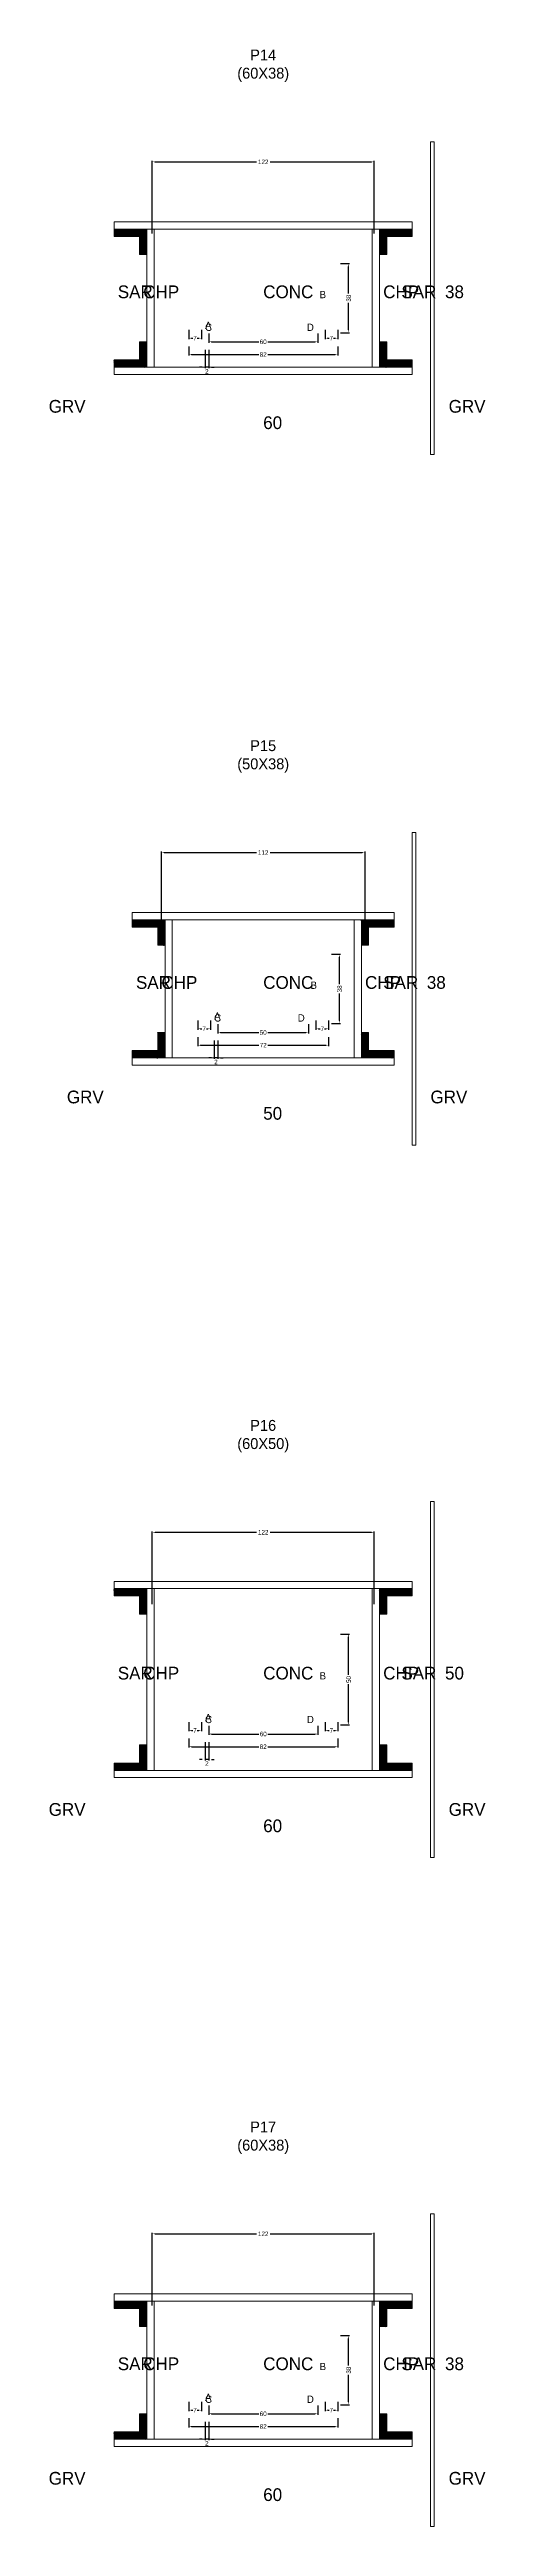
# Model space of a CAD drawing. Header units: centimetres. Extents: x -10500 to 4299, y -12546 to 295.
# Drawn here: x -118 to 122, y -2986 to -1623 of the extents above; entities that cross this region are included whole.
import ezdxf

# ---------------------------------------------------------------- set-up
doc = ezdxf.new("R2010")
doc.units = ezdxf.units.CM
for name, color, linetype in [('COTA', 241, 'Continuous'), ('Hachura', 251, 'Continuous'), ('NOMENCLATURA', 7, 'Continuous'), ('SARRAFO', 251, 'Continuous'), ('Texto Seção', 7, 'Continuous')]:
    doc.layers.add(name, color=color, linetype=linetype)
doc.dimstyles.new('cotax2', dxfattribs={"dimtxt": 2.5, "dimasz": 1.5, "dimexe": 0.5, "dimexo": 0.5, "dimgap": 0.5, "dimtad": 1, "dimcen": 2.5, "dimazin": 3, "dimtfac": 1, "dimtmove": 0, "dimatfit": 3})

msp = doc.modelspace()

# ---------------------------------------------------------------- texts
at = {"layer": 'NOMENCLATURA'}
for s, p in [('B', (31, -1760)), ('A', (-32, -1777)), ('C', (-32, -1778)), ('D', (24, -1778)), ('B', (26, -2140)), ('A', (-27, -2157)), ('C', (-27, -2158)), ('D', (19, -2158)), ('B', (31, -2520)), ('A', (-32, -2543)), ('C', (-32, -2544)), ('D', (24, -2544)), ('B', (31, -2900)), ('A', (-32, -2917)), ('C', (-32, -2918)), ('D', (24, -2918))]:
    msp.add_text(s, height=4, dxfattribs=at).set_placement(p)
at = {"layer": 'NOMENCLATURA', "char_height": 6, "attachment_point": 8}
for s, insert in [('P14\\P(60X38)', (0, -1641)), ('P15\\P(50X38)', (0, -2021)), ('P16\\P(60X50)', (0, -2395)), ('P17\\P(60X38)', (0, -2781))]:
    msp.add_mtext(s, dxfattribs=dict(at, insert=insert))
at = {"layer": 'Texto Seção'}
for s, p in [('SAR', (-80, -1760)), ('CHP', (-66, -1760)), ('CONC', (0, -1760)), ('CHP', (66, -1760)), ('SAR', (76, -1760)), ('38', (100, -1760)), ('GRV', (-118, -1823)), ('60', (0, -1832)), ('GRV', (102, -1823)), ('SAR', (-70, -2140)), ('CHP', (-56, -2140)), ('CONC', (0, -2140)), ('CHP', (56, -2140)), ('SAR', (66, -2140)), ('38', (90, -2140)), ('GRV', (-108, -2203)), ('50', (0, -2212)), ('GRV', (92, -2203)), ('SAR', (-80, -2520)), ('CHP', (-66, -2520)), ('CONC', (0, -2520)), ('CHP', (66, -2520)), ('SAR', (76, -2520)), ('50', (100, -2520)), ('GRV', (-118, -2595)), ('GRV', (102, -2595)), ('60', (0, -2604)), ('SAR', (-80, -2900)), ('CHP', (-66, -2900)), ('CONC', (0, -2900)), ('CHP', (66, -2900)), ('SAR', (76, -2900)), ('38', (100, -2900)), ('GRV', (-118, -2963)), ('GRV', (102, -2963)), ('60', (0, -2972))]:
    msp.add_text(s, height=7, dxfattribs=at).set_placement(p)

# ---------------------------------------------------------------- blocks, each defined once
blk = doc.blocks.new('_CLOSEDFILLED')
at = {"color": 0, "linetype": 'BYBLOCK'}
blk.add_solid([(-1, 0.16), (0, 0), (-1, -0.16)], dxfattribs=at)
blk = doc.blocks.new('*D286')
for p, q in [((-41, -2926.5), (-41, -2931.5)), ((41, -2926.5), (41, -2931.5)), ((-39.5, -2931), (-2.5, -2931)), ((2.5, -2931), (39.5, -2931))]:
    blk.add_line(p, q)
at = {"layer": 'Defpoints'}
for p in [(-41, -2926), (41, -2926), (-41, -2931)]:
    blk.add_point(p, dxfattribs=at)
at = {"layer": 'COTA', "xscale": 1.5, "yscale": 1.5, "rotation": 180}
blk.add_blockref('_CLOSEDFILLED', (-41, -2931), dxfattribs=at)
at = {"layer": 'COTA', "xscale": 1.5, "yscale": 1.5}
blk.add_blockref('_CLOSEDFILLED', (41, -2931), dxfattribs=at)
at = {"layer": 'COTA', "insert": (0, -2931), "char_height": 2.5, "attachment_point": 5}
blk.add_mtext('82', dxfattribs=at)
blk = doc.blocks.new('*D287')
for p, q in [((-30, -2919.5), (-30, -2924.5)), ((-28.5, -2924), (-2.5, -2924)), ((2.5, -2924), (28.5, -2924)), ((30, -2919.5), (30, -2924.5))]:
    blk.add_line(p, q)
at = {"layer": 'Defpoints'}
for p in [(-30, -2919), (-30, -2924), (30, -2919)]:
    blk.add_point(p, dxfattribs=at)
at = {"layer": 'COTA', "xscale": 1.5, "yscale": 1.5, "rotation": 180}
blk.add_blockref('_CLOSEDFILLED', (-30, -2924), dxfattribs=at)
at = {"layer": 'COTA', "xscale": 1.5, "yscale": 1.5}
blk.add_blockref('_CLOSEDFILLED', (30, -2924), dxfattribs=at)
at = {"layer": 'COTA', "insert": (0, -2924), "char_height": 2.5, "attachment_point": 5}
blk.add_mtext('60', dxfattribs=at)
blk = doc.blocks.new('*D288')
for p, q in [((42.5, -2881), (47.5, -2881)), ((47, -2897.5), (47, -2882.5)), ((47, -2917.5), (47, -2902.5)), ((42.5, -2919), (47.5, -2919))]:
    blk.add_line(p, q)
at = {"layer": 'Defpoints'}
for p in [(42, -2881), (42, -2919), (47, -2919)]:
    blk.add_point(p, dxfattribs=at)
at = {"layer": 'COTA', "xscale": 1.5, "yscale": 1.5}
for p, rotation in [((47, -2881), 90), ((47, -2919), 270)]:
    blk.add_blockref('_CLOSEDFILLED', p, dxfattribs=dict(at, rotation=rotation))
at = {"layer": 'COTA', "insert": (47, -2900), "char_height": 2.5, "attachment_point": 5, "rotation": 90}
blk.add_mtext('38', dxfattribs=at)
blk = doc.blocks.new('*D289')
for p, q in [((-41, -2917.5), (-41, -2922.5)), ((-39.5, -2922), (-38.75, -2922)), ((-36.25, -2922), (-35.5, -2922)), ((-34, -2917.5), (-34, -2922.5))]:
    blk.add_line(p, q)
at = {"layer": 'Defpoints'}
for p in [(-41, -2917), (-41, -2922), (-34, -2917)]:
    blk.add_point(p, dxfattribs=at)
at = {"layer": 'COTA', "xscale": 1.5, "yscale": 1.5, "rotation": 180}
blk.add_blockref('_CLOSEDFILLED', (-41, -2922), dxfattribs=at)
at = {"layer": 'COTA', "xscale": 1.5, "yscale": 1.5}
blk.add_blockref('_CLOSEDFILLED', (-34, -2922), dxfattribs=at)
at = {"layer": 'COTA', "insert": (-37.5, -2922), "char_height": 2.5, "attachment_point": 5}
blk.add_mtext('7', dxfattribs=at)
blk = doc.blocks.new('*D290')
for p, q in [((34, -2917.5), (34, -2922.5)), ((35.5, -2922), (36.25, -2922)), ((38.75, -2922), (39.5, -2922)), ((41, -2917.5), (41, -2922.5))]:
    blk.add_line(p, q)
at = {"layer": 'Defpoints'}
for p in [(34, -2917), (34, -2922), (41, -2917)]:
    blk.add_point(p, dxfattribs=at)
at = {"layer": 'COTA', "xscale": 1.5, "yscale": 1.5, "rotation": 180}
blk.add_blockref('_CLOSEDFILLED', (34, -2922), dxfattribs=at)
at = {"layer": 'COTA', "xscale": 1.5, "yscale": 1.5}
blk.add_blockref('_CLOSEDFILLED', (41, -2922), dxfattribs=at)
at = {"layer": 'COTA', "insert": (37.5, -2922), "char_height": 2.5, "attachment_point": 5}
blk.add_mtext('7', dxfattribs=at)
blk = doc.blocks.new('*D291')
for p, q in [((-61, -2864.5), (-61, -2824.5)), ((-59.5, -2825), (-3.75, -2825)), ((3.75, -2825), (59.5, -2825)), ((61, -2864.5), (61, -2824.5))]:
    blk.add_line(p, q)
at = {"layer": 'Defpoints'}
for p in [(-61, -2825), (-61, -2865), (61, -2865)]:
    blk.add_point(p, dxfattribs=at)
at = {"layer": 'COTA', "xscale": 1.5, "yscale": 1.5, "rotation": 180}
blk.add_blockref('_CLOSEDFILLED', (-61, -2825), dxfattribs=at)
at = {"layer": 'COTA', "xscale": 1.5, "yscale": 1.5}
blk.add_blockref('_CLOSEDFILLED', (61, -2825), dxfattribs=at)
at = {"layer": 'COTA', "insert": (0, -2825), "char_height": 2.5, "attachment_point": 5}
blk.add_mtext('122', dxfattribs=at)
blk = doc.blocks.new('*D252')
for p, q in [((-41, -2552.5), (-41, -2557.5)), ((-39.5, -2557), (-2.5, -2557)), ((2.5, -2557), (39.5, -2557)), ((41, -2552.5), (41, -2557.5))]:
    blk.add_line(p, q)
at = {"layer": 'Defpoints'}
for p in [(-41, -2552), (-41, -2557), (41, -2552)]:
    blk.add_point(p, dxfattribs=at)
at = {"layer": 'COTA', "xscale": 1.5, "yscale": 1.5, "rotation": 180}
blk.add_blockref('_CLOSEDFILLED', (-41, -2557), dxfattribs=at)
at = {"layer": 'COTA', "xscale": 1.5, "yscale": 1.5}
blk.add_blockref('_CLOSEDFILLED', (41, -2557), dxfattribs=at)
at = {"layer": 'COTA', "insert": (0, -2557), "char_height": 2.5, "attachment_point": 5}
blk.add_mtext('82', dxfattribs=at)
blk = doc.blocks.new('*D253')
for p, q in [((-30, -2545.5), (-30, -2550.5)), ((30, -2545.5), (30, -2550.5)), ((-28.5, -2550), (-2.5, -2550)), ((2.5, -2550), (28.5, -2550))]:
    blk.add_line(p, q)
at = {"layer": 'Defpoints'}
for p in [(-30, -2545), (30, -2545), (-30, -2550)]:
    blk.add_point(p, dxfattribs=at)
at = {"layer": 'COTA', "xscale": 1.5, "yscale": 1.5, "rotation": 180}
blk.add_blockref('_CLOSEDFILLED', (-30, -2550), dxfattribs=at)
at = {"layer": 'COTA', "xscale": 1.5, "yscale": 1.5}
blk.add_blockref('_CLOSEDFILLED', (30, -2550), dxfattribs=at)
at = {"layer": 'COTA', "insert": (0, -2550), "char_height": 2.5, "attachment_point": 5}
blk.add_mtext('60', dxfattribs=at)
blk = doc.blocks.new('*D254')
for p, q in [((42.5, -2495), (47.5, -2495)), ((47, -2517.5), (47, -2496.5)), ((47, -2543.5), (47, -2522.5)), ((42.5, -2545), (47.5, -2545))]:
    blk.add_line(p, q)
at = {"layer": 'Defpoints'}
for p in [(42, -2495), (42, -2545), (47, -2545)]:
    blk.add_point(p, dxfattribs=at)
at = {"layer": 'COTA', "xscale": 1.5, "yscale": 1.5}
for p, rotation in [((47, -2495), 90), ((47, -2545), 270)]:
    blk.add_blockref('_CLOSEDFILLED', p, dxfattribs=dict(at, rotation=rotation))
at = {"layer": 'COTA', "insert": (47, -2520), "char_height": 2.5, "attachment_point": 5, "rotation": 90}
blk.add_mtext('50', dxfattribs=at)
blk = doc.blocks.new('*D255')
for p, q in [((-41, -2543.5), (-41, -2548.5)), ((-39.5, -2548), (-38.75, -2548)), ((-36.25, -2548), (-35.5, -2548)), ((-34, -2543.5), (-34, -2548.5))]:
    blk.add_line(p, q)
at = {"layer": 'Defpoints'}
for p in [(-41, -2543), (-41, -2548), (-34, -2543)]:
    blk.add_point(p, dxfattribs=at)
at = {"layer": 'COTA', "xscale": 1.5, "yscale": 1.5, "rotation": 180}
blk.add_blockref('_CLOSEDFILLED', (-41, -2548), dxfattribs=at)
at = {"layer": 'COTA', "xscale": 1.5, "yscale": 1.5}
blk.add_blockref('_CLOSEDFILLED', (-34, -2548), dxfattribs=at)
at = {"layer": 'COTA', "insert": (-37.5, -2548), "char_height": 2.5, "attachment_point": 5}
blk.add_mtext('7', dxfattribs=at)
blk = doc.blocks.new('*D256')
for p, q in [((34, -2543.5), (34, -2548.5)), ((35.5, -2548), (36.25, -2548)), ((38.75, -2548), (39.5, -2548)), ((41, -2543.5), (41, -2548.5))]:
    blk.add_line(p, q)
at = {"layer": 'Defpoints'}
for p in [(34, -2543), (34, -2548), (41, -2543)]:
    blk.add_point(p, dxfattribs=at)
at = {"layer": 'COTA', "xscale": 1.5, "yscale": 1.5, "rotation": 180}
blk.add_blockref('_CLOSEDFILLED', (34, -2548), dxfattribs=at)
at = {"layer": 'COTA', "xscale": 1.5, "yscale": 1.5}
blk.add_blockref('_CLOSEDFILLED', (41, -2548), dxfattribs=at)
at = {"layer": 'COTA', "insert": (37.5, -2548), "char_height": 2.5, "attachment_point": 5}
blk.add_mtext('7', dxfattribs=at)
blk = doc.blocks.new('*D257')
for p, q in [((-61, -2478.5), (-61, -2438.5)), ((-59.5, -2439), (-3.75, -2439)), ((3.75, -2439), (59.5, -2439)), ((61, -2478.5), (61, -2438.5))]:
    blk.add_line(p, q)
at = {"layer": 'Defpoints'}
for p in [(-61, -2439), (-61, -2479), (61, -2479)]:
    blk.add_point(p, dxfattribs=at)
at = {"layer": 'COTA', "xscale": 1.5, "yscale": 1.5, "rotation": 180}
blk.add_blockref('_CLOSEDFILLED', (-61, -2439), dxfattribs=at)
at = {"layer": 'COTA', "xscale": 1.5, "yscale": 1.5}
blk.add_blockref('_CLOSEDFILLED', (61, -2439), dxfattribs=at)
at = {"layer": 'COTA', "insert": (0, -2439), "char_height": 2.5, "attachment_point": 5}
blk.add_mtext('122', dxfattribs=at)
blk = doc.blocks.new('*D218')
for p, q in [((-36, -2166.5), (-36, -2171.5)), ((36, -2166.5), (36, -2171.5)), ((-34.5, -2171), (-2.5, -2171)), ((2.5, -2171), (34.5, -2171))]:
    blk.add_line(p, q)
at = {"layer": 'Defpoints'}
for p in [(-36, -2166), (36, -2166), (-36, -2171)]:
    blk.add_point(p, dxfattribs=at)
at = {"layer": 'COTA', "xscale": 1.5, "yscale": 1.5, "rotation": 180}
blk.add_blockref('_CLOSEDFILLED', (-36, -2171), dxfattribs=at)
at = {"layer": 'COTA', "xscale": 1.5, "yscale": 1.5}
blk.add_blockref('_CLOSEDFILLED', (36, -2171), dxfattribs=at)
at = {"layer": 'COTA', "insert": (0, -2171), "char_height": 2.5, "attachment_point": 5}
blk.add_mtext('72', dxfattribs=at)
blk = doc.blocks.new('*D219')
for p, q in [((-25, -2159.5), (-25, -2164.5)), ((-23.5, -2164), (-2.5, -2164)), ((2.5, -2164), (23.5, -2164)), ((25, -2159.5), (25, -2164.5))]:
    blk.add_line(p, q)
at = {"layer": 'Defpoints'}
for p in [(-25, -2159), (-25, -2164), (25, -2159)]:
    blk.add_point(p, dxfattribs=at)
at = {"layer": 'COTA', "xscale": 1.5, "yscale": 1.5, "rotation": 180}
blk.add_blockref('_CLOSEDFILLED', (-25, -2164), dxfattribs=at)
at = {"layer": 'COTA', "xscale": 1.5, "yscale": 1.5}
blk.add_blockref('_CLOSEDFILLED', (25, -2164), dxfattribs=at)
at = {"layer": 'COTA', "insert": (0, -2164), "char_height": 2.5, "attachment_point": 5}
blk.add_mtext('50', dxfattribs=at)
blk = doc.blocks.new('*D220')
for p, q in [((37.5, -2121), (42.5, -2121)), ((42, -2137.5), (42, -2122.5)), ((42, -2157.5), (42, -2142.5)), ((37.5, -2159), (42.5, -2159))]:
    blk.add_line(p, q)
at = {"layer": 'Defpoints'}
for p in [(37, -2121), (37, -2159), (42, -2159)]:
    blk.add_point(p, dxfattribs=at)
at = {"layer": 'COTA', "xscale": 1.5, "yscale": 1.5}
for p, rotation in [((42, -2121), 90), ((42, -2159), 270)]:
    blk.add_blockref('_CLOSEDFILLED', p, dxfattribs=dict(at, rotation=rotation))
at = {"layer": 'COTA', "insert": (42, -2140), "char_height": 2.5, "attachment_point": 5, "rotation": 90}
blk.add_mtext('38', dxfattribs=at)
blk = doc.blocks.new('*D221')
for p, q in [((-36, -2157.5), (-36, -2162.5)), ((-34.5, -2162), (-33.75, -2162)), ((-31.25, -2162), (-30.5, -2162)), ((-29, -2157.5), (-29, -2162.5))]:
    blk.add_line(p, q)
at = {"layer": 'Defpoints'}
for p in [(-36, -2157), (-36, -2162), (-29, -2157)]:
    blk.add_point(p, dxfattribs=at)
at = {"layer": 'COTA', "xscale": 1.5, "yscale": 1.5, "rotation": 180}
blk.add_blockref('_CLOSEDFILLED', (-36, -2162), dxfattribs=at)
at = {"layer": 'COTA', "xscale": 1.5, "yscale": 1.5}
blk.add_blockref('_CLOSEDFILLED', (-29, -2162), dxfattribs=at)
at = {"layer": 'COTA', "insert": (-32.5, -2162), "char_height": 2.5, "attachment_point": 5}
blk.add_mtext('7', dxfattribs=at)
blk = doc.blocks.new('*D222')
for p, q in [((29, -2157.5), (29, -2162.5)), ((30.5, -2162), (31.25, -2162)), ((33.75, -2162), (34.5, -2162)), ((36, -2157.5), (36, -2162.5))]:
    blk.add_line(p, q)
at = {"layer": 'Defpoints'}
for p in [(29, -2157), (29, -2162), (36, -2157)]:
    blk.add_point(p, dxfattribs=at)
at = {"layer": 'COTA', "xscale": 1.5, "yscale": 1.5, "rotation": 180}
blk.add_blockref('_CLOSEDFILLED', (29, -2162), dxfattribs=at)
at = {"layer": 'COTA', "xscale": 1.5, "yscale": 1.5}
blk.add_blockref('_CLOSEDFILLED', (36, -2162), dxfattribs=at)
at = {"layer": 'COTA', "insert": (32.5, -2162), "char_height": 2.5, "attachment_point": 5}
blk.add_mtext('7', dxfattribs=at)
blk = doc.blocks.new('*D223')
for p, q in [((-56, -2104.5), (-56, -2064.5)), ((-54.5, -2065), (-3.75, -2065)), ((3.75, -2065), (54.5, -2065)), ((56, -2104.5), (56, -2064.5))]:
    blk.add_line(p, q)
at = {"layer": 'Defpoints'}
for p in [(-56, -2065), (-56, -2105), (56, -2105)]:
    blk.add_point(p, dxfattribs=at)
at = {"layer": 'COTA', "xscale": 1.5, "yscale": 1.5, "rotation": 180}
blk.add_blockref('_CLOSEDFILLED', (-56, -2065), dxfattribs=at)
at = {"layer": 'COTA', "xscale": 1.5, "yscale": 1.5}
blk.add_blockref('_CLOSEDFILLED', (56, -2065), dxfattribs=at)
at = {"layer": 'COTA', "insert": (0, -2065), "char_height": 2.5, "attachment_point": 5}
blk.add_mtext('112', dxfattribs=at)
blk = doc.blocks.new('*D184')
for p, q in [((-41, -1786.5), (-41, -1791.5)), ((-39.5, -1791), (-2.5, -1791)), ((2.5, -1791), (39.5, -1791)), ((41, -1786.5), (41, -1791.5))]:
    blk.add_line(p, q)
at = {"layer": 'Defpoints'}
for p in [(-41, -1786), (-41, -1791), (41, -1786)]:
    blk.add_point(p, dxfattribs=at)
at = {"layer": 'COTA', "xscale": 1.5, "yscale": 1.5, "rotation": 180}
blk.add_blockref('_CLOSEDFILLED', (-41, -1791), dxfattribs=at)
at = {"layer": 'COTA', "xscale": 1.5, "yscale": 1.5}
blk.add_blockref('_CLOSEDFILLED', (41, -1791), dxfattribs=at)
at = {"layer": 'COTA', "insert": (0, -1791), "char_height": 2.5, "attachment_point": 5}
blk.add_mtext('82', dxfattribs=at)
blk = doc.blocks.new('*D185')
for p, q in [((-30, -1779.5), (-30, -1784.5)), ((-28.5, -1784), (-2.5, -1784)), ((2.5, -1784), (28.5, -1784)), ((30, -1779.5), (30, -1784.5))]:
    blk.add_line(p, q)
at = {"layer": 'Defpoints'}
for p in [(-30, -1779), (-30, -1784), (30, -1779)]:
    blk.add_point(p, dxfattribs=at)
at = {"layer": 'COTA', "xscale": 1.5, "yscale": 1.5, "rotation": 180}
blk.add_blockref('_CLOSEDFILLED', (-30, -1784), dxfattribs=at)
at = {"layer": 'COTA', "xscale": 1.5, "yscale": 1.5}
blk.add_blockref('_CLOSEDFILLED', (30, -1784), dxfattribs=at)
at = {"layer": 'COTA', "insert": (0, -1784), "char_height": 2.5, "attachment_point": 5}
blk.add_mtext('60', dxfattribs=at)
blk = doc.blocks.new('*D186')
for p, q in [((42.5, -1741), (47.5, -1741)), ((47, -1757.5), (47, -1742.5)), ((47, -1777.5), (47, -1762.5)), ((42.5, -1779), (47.5, -1779))]:
    blk.add_line(p, q)
at = {"layer": 'Defpoints'}
for p in [(42, -1741), (42, -1779), (47, -1779)]:
    blk.add_point(p, dxfattribs=at)
at = {"layer": 'COTA', "xscale": 1.5, "yscale": 1.5}
for p, rotation in [((47, -1741), 90), ((47, -1779), 270)]:
    blk.add_blockref('_CLOSEDFILLED', p, dxfattribs=dict(at, rotation=rotation))
at = {"layer": 'COTA', "insert": (47, -1760), "char_height": 2.5, "attachment_point": 5, "rotation": 90}
blk.add_mtext('38', dxfattribs=at)
blk = doc.blocks.new('*D187')
for p, q in [((-41, -1777.5), (-41, -1782.5)), ((-39.5, -1782), (-38.75, -1782)), ((-36.25, -1782), (-35.5, -1782)), ((-34, -1777.5), (-34, -1782.5))]:
    blk.add_line(p, q)
at = {"layer": 'Defpoints'}
for p in [(-41, -1777), (-41, -1782), (-34, -1777)]:
    blk.add_point(p, dxfattribs=at)
at = {"layer": 'COTA', "xscale": 1.5, "yscale": 1.5, "rotation": 180}
blk.add_blockref('_CLOSEDFILLED', (-41, -1782), dxfattribs=at)
at = {"layer": 'COTA', "xscale": 1.5, "yscale": 1.5}
blk.add_blockref('_CLOSEDFILLED', (-34, -1782), dxfattribs=at)
at = {"layer": 'COTA', "insert": (-37.5, -1782), "char_height": 2.5, "attachment_point": 5}
blk.add_mtext('7', dxfattribs=at)
blk = doc.blocks.new('*D188')
for p, q in [((34, -1777.5), (34, -1782.5)), ((35.5, -1782), (36.25, -1782)), ((38.75, -1782), (39.5, -1782)), ((41, -1777.5), (41, -1782.5))]:
    blk.add_line(p, q)
at = {"layer": 'Defpoints'}
for p in [(34, -1777), (34, -1782), (41, -1777)]:
    blk.add_point(p, dxfattribs=at)
at = {"layer": 'COTA', "xscale": 1.5, "yscale": 1.5, "rotation": 180}
blk.add_blockref('_CLOSEDFILLED', (34, -1782), dxfattribs=at)
at = {"layer": 'COTA', "xscale": 1.5, "yscale": 1.5}
blk.add_blockref('_CLOSEDFILLED', (41, -1782), dxfattribs=at)
at = {"layer": 'COTA', "insert": (37.5, -1782), "char_height": 2.5, "attachment_point": 5}
blk.add_mtext('7', dxfattribs=at)
blk = doc.blocks.new('*D189')
for p, q in [((-61, -1724.5), (-61, -1684.5)), ((-59.5, -1685), (-3.75, -1685)), ((3.75, -1685), (59.5, -1685)), ((61, -1724.5), (61, -1684.5))]:
    blk.add_line(p, q)
at = {"layer": 'Defpoints'}
for p in [(-61, -1685), (-61, -1725), (61, -1725)]:
    blk.add_point(p, dxfattribs=at)
at = {"layer": 'COTA', "xscale": 1.5, "yscale": 1.5, "rotation": 180}
blk.add_blockref('_CLOSEDFILLED', (-61, -1685), dxfattribs=at)
at = {"layer": 'COTA', "xscale": 1.5, "yscale": 1.5}
blk.add_blockref('_CLOSEDFILLED', (61, -1685), dxfattribs=at)
at = {"layer": 'COTA', "insert": (0, -1685), "char_height": 2.5, "attachment_point": 5}
blk.add_mtext('122', dxfattribs=at)

# ---------------------------------------------------------------- dimensions: what is measured, and where the dimension line sits
at = {"layer": 'COTA'}
for base, p1, p2, picture, middle in [((-61, -1685), (-61, -1725), (61, -1725), '*D189', (0, -1685)), ((-41, -1782), (-41, -1777), (-34, -1777), '*D187', (-37.5, -1782)), ((-30, -1784), (-30, -1779), (30, -1779), '*D185', (0, -1784)), ((34, -1782), (34, -1777), (41, -1777), '*D188', (37.5, -1782)), ((-41, -1791), (-41, -1786), (41, -1786), '*D184', (0, -1791)), ((-56, -2065), (-56, -2105), (56, -2105), '*D223', (0, -2065)), ((-36, -2162), (-36, -2157), (-29, -2157), '*D221', (-32.5, -2162)), ((-36, -2171), (-36, -2166), (36, -2166), '*D218', (0, -2171)), ((-25, -2164), (-25, -2159), (25, -2159), '*D219', (0, -2164)), ((29, -2162), (29, -2157), (36, -2157), '*D222', (32.5, -2162)), ((-61, -2439), (-61, -2479), (61, -2479), '*D257', (0, -2439)), ((-41, -2548), (-41, -2543), (-34, -2543), '*D255', (-37.5, -2548)), ((-30, -2550), (-30, -2545), (30, -2545), '*D253', (0, -2550)), ((34, -2548), (34, -2543), (41, -2543), '*D256', (37.5, -2548)), ((-41, -2557), (-41, -2552), (41, -2552), '*D252', (0, -2557)), ((-61, -2825), (-61, -2865), (61, -2865), '*D291', (0, -2825)), ((-41, -2922), (-41, -2917), (-34, -2917), '*D289', (-37.5, -2922)), ((-41, -2931), (-41, -2926), (41, -2926), '*D286', (0, -2931)), ((-30, -2924), (-30, -2919), (30, -2919), '*D287', (0, -2924)), ((34, -2922), (34, -2917), (41, -2917), '*D290', (37.5, -2922))]:
    dim = msp.add_linear_dim(base=base, p1=p1, p2=p2, dimstyle='cotax2', dxfattribs=at)
    dim.commit()
    dim.dimension.update_dxf_attribs({"geometry": picture, "text_midpoint": middle})
for base, p1, p2, picture, middle in [((47, -1779), (42, -1779), (42, -1741), '*D186', (47, -1760)), ((42, -2159), (37, -2159), (37, -2121), '*D220', (42, -2140)), ((47, -2545), (42, -2545), (42, -2495), '*D254', (47, -2520)), ((47, -2919), (42, -2919), (42, -2881), '*D288', (47, -2900))]:
    dim = msp.add_linear_dim(base=base, p1=p1, p2=p2, angle=90, dimstyle='cotax2', dxfattribs=at)
    dim.commit()
    dim.dimension.update_dxf_attribs({"geometry": picture, "text_midpoint": middle})
for base, p1, p2 in [((-30, -1798), (-30, -1788), (-32, -1788)), ((-25, -2178), (-25, -2168), (-27, -2168)), ((-30, -2564), (-30, -2554), (-32, -2554)), ((-30, -2938), (-30, -2928), (-32, -2928))]:
    msp.add_linear_dim(base=base, p1=p1, p2=p2, dimstyle='cotax2', dxfattribs=at).render()

# ---------------------------------------------------------------- hatches: boundary and pattern name
at = {"layer": 'SARRAFO'}
h = msp.add_hatch(dxfattribs=at)
h.set_pattern_fill('SOLID', scale=2)
h.paths.add_polyline_path([(-82, -1726), (-68, -1726), (-68, -1722), (-82, -1722)])
h = msp.add_hatch(dxfattribs=at)
h.set_pattern_fill('SOLID', scale=2)
h.paths.add_polyline_path([(-68, -1736), (-64, -1736), (-64, -1722), (-68, -1722)])
h = msp.add_hatch(dxfattribs=at)
h.set_pattern_fill('SOLID', scale=2)
h.paths.add_polyline_path([(64, -1736), (68, -1736), (68, -1722), (64, -1722)])
h = msp.add_hatch(dxfattribs=at)
h.set_pattern_fill('SOLID', scale=2)
h.paths.add_polyline_path([(68, -1726), (82, -1726), (82, -1722), (68, -1722)])
h = msp.add_hatch(dxfattribs=at)
h.set_pattern_fill('SOLID', scale=2)
h.paths.add_polyline_path([(-68, -1798), (-64, -1798), (-64, -1784), (-68, -1784)])
h = msp.add_hatch(dxfattribs=at)
h.set_pattern_fill('SOLID', scale=2)
h.paths.add_polyline_path([(64, -1798), (68, -1798), (68, -1784), (64, -1784)])
h = msp.add_hatch(dxfattribs=at)
h.set_pattern_fill('SOLID', scale=2)
h.paths.add_polyline_path([(-82, -1798), (-68, -1798), (-68, -1794), (-82, -1794)])
h = msp.add_hatch(dxfattribs=at)
h.set_pattern_fill('SOLID', scale=2)
h.paths.add_polyline_path([(68, -1798), (82, -1798), (82, -1794), (68, -1794)])
h = msp.add_hatch(dxfattribs=at)
h.set_pattern_fill('SOLID', scale=2)
h.paths.add_polyline_path([(-72, -2106), (-58, -2106), (-58, -2102), (-72, -2102)])
h = msp.add_hatch(dxfattribs=at)
h.set_pattern_fill('SOLID', scale=2)
h.paths.add_polyline_path([(-58, -2116), (-54, -2116), (-54, -2102), (-58, -2102)])
h = msp.add_hatch(dxfattribs=at)
h.set_pattern_fill('SOLID', scale=2)
h.paths.add_polyline_path([(54, -2116), (58, -2116), (58, -2102), (54, -2102)])
h = msp.add_hatch(dxfattribs=at)
h.set_pattern_fill('SOLID', scale=2)
h.paths.add_polyline_path([(58, -2106), (72, -2106), (72, -2102), (58, -2102)])
h = msp.add_hatch(dxfattribs=at)
h.set_pattern_fill('SOLID', scale=2)
h.paths.add_polyline_path([(-58, -2178), (-54, -2178), (-54, -2164), (-58, -2164)])
h = msp.add_hatch(dxfattribs=at)
h.set_pattern_fill('SOLID', scale=2)
h.paths.add_polyline_path([(54, -2178), (58, -2178), (58, -2164), (54, -2164)])
h = msp.add_hatch(dxfattribs=at)
h.set_pattern_fill('SOLID', scale=2)
h.paths.add_polyline_path([(-72, -2178), (-58, -2178), (-58, -2174), (-72, -2174)])
h = msp.add_hatch(dxfattribs=at)
h.set_pattern_fill('SOLID', scale=2)
h.paths.add_polyline_path([(58, -2178), (72, -2178), (72, -2174), (58, -2174)])
h = msp.add_hatch(dxfattribs=at)
h.set_pattern_fill('SOLID', scale=2)
h.paths.add_polyline_path([(-82, -2474), (-68, -2474), (-68, -2470), (-82, -2470)])
h = msp.add_hatch(dxfattribs=at)
h.set_pattern_fill('SOLID', scale=2)
h.paths.add_polyline_path([(-68, -2484), (-64, -2484), (-64, -2470), (-68, -2470)])
h = msp.add_hatch(dxfattribs=at)
h.set_pattern_fill('SOLID', scale=2)
h.paths.add_polyline_path([(64, -2484), (68, -2484), (68, -2470), (64, -2470)])
h = msp.add_hatch(dxfattribs=at)
h.set_pattern_fill('SOLID', scale=2)
h.paths.add_polyline_path([(68, -2474), (82, -2474), (82, -2470), (68, -2470)])
h = msp.add_hatch(dxfattribs=at)
h.set_pattern_fill('SOLID', scale=2)
h.paths.add_polyline_path([(-68, -2570), (-64, -2570), (-64, -2556), (-68, -2556)])
h = msp.add_hatch(dxfattribs=at)
h.set_pattern_fill('SOLID', scale=2)
h.paths.add_polyline_path([(64, -2570), (68, -2570), (68, -2556), (64, -2556)])
h = msp.add_hatch(dxfattribs=at)
h.set_pattern_fill('SOLID', scale=2)
h.paths.add_polyline_path([(-82, -2570), (-68, -2570), (-68, -2566), (-82, -2566)])
h = msp.add_hatch(dxfattribs=at)
h.set_pattern_fill('SOLID', scale=2)
h.paths.add_polyline_path([(68, -2570), (82, -2570), (82, -2566), (68, -2566)])
h = msp.add_hatch(dxfattribs=at)
h.set_pattern_fill('SOLID', scale=2)
h.paths.add_polyline_path([(-82, -2866), (-68, -2866), (-68, -2862), (-82, -2862)])
h = msp.add_hatch(dxfattribs=at)
h.set_pattern_fill('SOLID', scale=2)
h.paths.add_polyline_path([(-68, -2876), (-64, -2876), (-64, -2862), (-68, -2862)])
h = msp.add_hatch(dxfattribs=at)
h.set_pattern_fill('SOLID', scale=2)
h.paths.add_polyline_path([(64, -2876), (68, -2876), (68, -2862), (64, -2862)])
h = msp.add_hatch(dxfattribs=at)
h.set_pattern_fill('SOLID', scale=2)
h.paths.add_polyline_path([(68, -2866), (82, -2866), (82, -2862), (68, -2862)])
h = msp.add_hatch(dxfattribs=at)
h.set_pattern_fill('SOLID', scale=2)
h.paths.add_polyline_path([(-68, -2938), (-64, -2938), (-64, -2924), (-68, -2924)])
h = msp.add_hatch(dxfattribs=at)
h.set_pattern_fill('SOLID', scale=2)
h.paths.add_polyline_path([(64, -2938), (68, -2938), (68, -2924), (64, -2924)])
h = msp.add_hatch(dxfattribs=at)
h.set_pattern_fill('SOLID', scale=2)
h.paths.add_polyline_path([(-82, -2938), (-68, -2938), (-68, -2934), (-82, -2934)])
h = msp.add_hatch(dxfattribs=at)
h.set_pattern_fill('SOLID', scale=2)
h.paths.add_polyline_path([(68, -2938), (82, -2938), (82, -2934), (68, -2934)])

# ---------------------------------------------------------------- linework, layer by layer
at = {"layer": 'Hachura', "lineweight": 13}
for points in [[(92, -1846), (94, -1846), (94, -1674), (92, -1674)], [(82, -2226), (84, -2226), (84, -2054), (82, -2054)], [(92, -2618), (94, -2618), (94, -2422), (92, -2422)], [(92, -2986), (94, -2986), (94, -2814), (92, -2814)]]:
    msp.add_lwpolyline(points, close=True, dxfattribs=at)
at = {"layer": 'Hachura', "lineweight": 18}
for points in [[(-82, -1722), (82, -1722), (82, -1718), (-82, -1718)], [(-64, -1798), (-60, -1798), (-60, -1722), (-64, -1722)], [(60, -1798), (64, -1798), (64, -1722), (60, -1722)], [(-82, -1802), (82, -1802), (82, -1798), (-82, -1798)], [(-72, -2102), (72, -2102), (72, -2098), (-72, -2098)], [(-54, -2178), (-50, -2178), (-50, -2102), (-54, -2102)], [(50, -2178), (54, -2178), (54, -2102), (50, -2102)], [(-72, -2182), (72, -2182), (72, -2178), (-72, -2178)], [(-82, -2470), (82, -2470), (82, -2466), (-82, -2466)], [(-64, -2570), (-60, -2570), (-60, -2470), (-64, -2470)], [(60, -2570), (64, -2570), (64, -2470), (60, -2470)], [(-82, -2574), (82, -2574), (82, -2570), (-82, -2570)], [(-82, -2862), (82, -2862), (82, -2858), (-82, -2858)], [(-64, -2938), (-60, -2938), (-60, -2862), (-64, -2862)], [(60, -2938), (64, -2938), (64, -2862), (60, -2862)], [(-82, -2942), (82, -2942), (82, -2938), (-82, -2938)]]:
    msp.add_lwpolyline(points, close=True, dxfattribs=at)
at = {"layer": 'SARRAFO', "lineweight": 13}
for points in [[(-82, -1726), (-68, -1726), (-68, -1722), (-82, -1722)], [(-68, -1736), (-64, -1736), (-64, -1722), (-68, -1722)], [(64, -1736), (68, -1736), (68, -1722), (64, -1722)], [(68, -1726), (82, -1726), (82, -1722), (68, -1722)], [(-68, -1798), (-64, -1798), (-64, -1784), (-68, -1784)], [(64, -1798), (68, -1798), (68, -1784), (64, -1784)], [(-82, -1798), (-68, -1798), (-68, -1794), (-82, -1794)], [(68, -1798), (82, -1798), (82, -1794), (68, -1794)], [(-72, -2106), (-58, -2106), (-58, -2102), (-72, -2102)], [(-58, -2116), (-54, -2116), (-54, -2102), (-58, -2102)], [(54, -2116), (58, -2116), (58, -2102), (54, -2102)], [(58, -2106), (72, -2106), (72, -2102), (58, -2102)], [(-58, -2178), (-54, -2178), (-54, -2164), (-58, -2164)], [(54, -2178), (58, -2178), (58, -2164), (54, -2164)], [(-72, -2178), (-58, -2178), (-58, -2174), (-72, -2174)], [(58, -2178), (72, -2178), (72, -2174), (58, -2174)], [(-82, -2474), (-68, -2474), (-68, -2470), (-82, -2470)], [(-68, -2484), (-64, -2484), (-64, -2470), (-68, -2470)], [(64, -2484), (68, -2484), (68, -2470), (64, -2470)], [(68, -2474), (82, -2474), (82, -2470), (68, -2470)], [(-68, -2570), (-64, -2570), (-64, -2556), (-68, -2556)], [(64, -2570), (68, -2570), (68, -2556), (64, -2556)], [(-82, -2570), (-68, -2570), (-68, -2566), (-82, -2566)], [(68, -2570), (82, -2570), (82, -2566), (68, -2566)], [(-82, -2866), (-68, -2866), (-68, -2862), (-82, -2862)], [(-68, -2876), (-64, -2876), (-64, -2862), (-68, -2862)], [(64, -2876), (68, -2876), (68, -2862), (64, -2862)], [(68, -2866), (82, -2866), (82, -2862), (68, -2862)], [(-68, -2938), (-64, -2938), (-64, -2924), (-68, -2924)], [(64, -2938), (68, -2938), (68, -2924), (64, -2924)], [(-82, -2938), (-68, -2938), (-68, -2934), (-82, -2934)], [(68, -2938), (82, -2938), (82, -2934), (68, -2934)]]:
    msp.add_lwpolyline(points, close=True, dxfattribs=at)

msp.set_redraw_order([(e.dxf.handle, doc.entitydb.next_handle()) for e in msp.query("TEXT MTEXT ATTDEF DIMENSION ARC_DIMENSION")])  # texts and dimensions are drawn at this point

doc.saveas('drawing.dxf')
